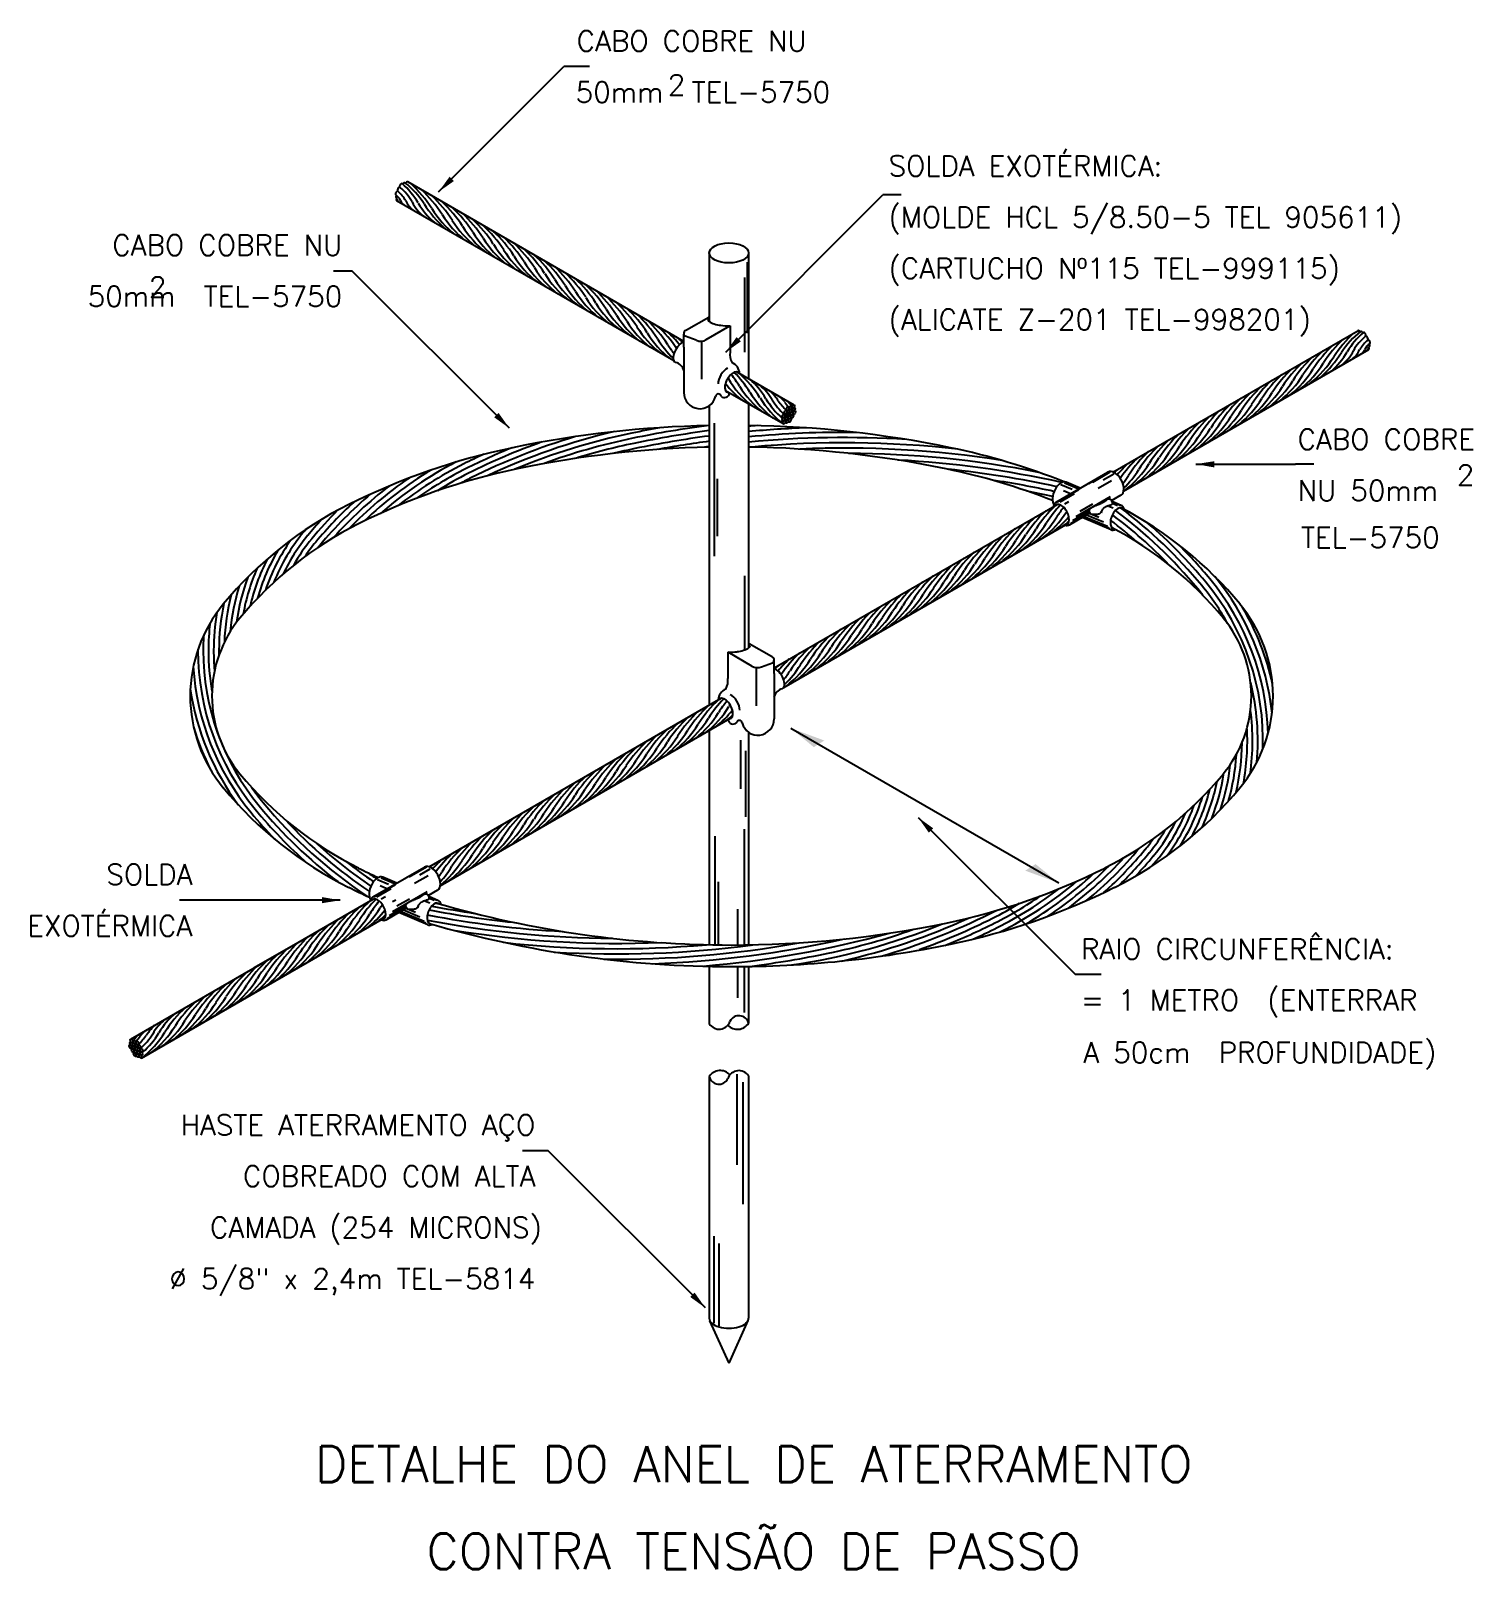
# Model space of a CAD drawing. Header units: millimetres. Extents: x -6664.7 to -6650.6, y -4620.2 to -4605.2.
import ezdxf
from ezdxf.enums import TextEntityAlignment as Align

# ---------------------------------------------------------------- set-up
doc = ezdxf.new("R2010")
doc.units = ezdxf.units.MM
doc.header["$LTSCALE"] = 10
doc.layers.add('Termotécnica', color=7, linetype='Continuous')
doc.styles.add('r140', font='romans.shx')
doc.styles.add('r80', font='romans.shx')

msp = doc.modelspace()

# ---------------------------------------------------------------- texts
at = {"layer": 'Termotécnica', "color": 2, "style": 'r80'}
for s, p in [('CABO COBRE NU', (-6659.353, -4605.425)), ('50mm  TEL-5750', (-6659.363, -4605.925)), ('SOLDA EXOTÉRMICA:', (-6656.308, -4606.645)), ('(MOLDE HCL 5/8.50-5 TEL 905611)', (-6656.308, -4607.145)), ('(CARTUCHO Nº115 TEL-999115)', (-6656.308, -4607.645)), ('(ALICATE Z-201 TEL-998201)', (-6656.308, -4608.145)), ('CABO COBRE', (-6652.313, -4609.315)), ('2', (-6650.759, -4609.664)), ('NU 50mm ', (-6652.313, -4609.815)), ('TEL-5750', (-6652.28, -4610.274)), ('RAIO CIRCUNFERÊNCIA:', (-6654.429, -4614.292)), ('= 1 METRO  (ENTERRAR', (-6654.427, -4614.791)), ('A 50cm  PROFUNDIDADE)', (-6654.405, -4615.302))]:
    msp.add_text(s, height=0.2, dxfattribs=at).set_placement(p)
for p in [(-6658.378, -4605.754), (-6663.445, -4607.728)]:
    msp.add_text('2', height=0.2, dxfattribs=at).set_placement(p, align=Align.MIDDLE_CENTER)
for s, p in [('CABO COBRE NU', (-6661.642, -4607.419)), ('50mm  TEL-5750', (-6661.642, -4607.919)), ('SOLDA', (-6663.106, -4613.565)), ('EXOTÉRMICA', (-6663.107, -4614.066)), ('HASTE ATERRAMENTO AÇO', (-6659.757, -4616.011)), ('COBREADO COM ALTA', (-6659.757, -4616.511)), ('CAMADA (254 MICRONS) ', (-6659.557, -4617.011)), ('%%C 5/8" x 2,4m TEL-5814', (-6659.757, -4617.512))]:
    msp.add_text(s, height=0.2, dxfattribs=at).set_placement(p, align=Align.RIGHT)
at = {"layer": 'Termotécnica', "color": 5, "style": 'r140'}
for s, p in [('DETALHE DO ANEL DE ATERRAMENTO', (-6657.624, -4619.502)), ('CONTRA TENSÃO DE PASSO', (-6657.624, -4620.354))]:
    msp.add_text(s, height=0.35, dxfattribs=at).set_placement(p, align=Align.BOTTOM_CENTER)

# ---------------------------------------------------------------- linework, layer by layer
at = {"layer": 'Termotécnica', "color": 2}
for p, q in [((-6659.953, -4606.049), (-6659.479, -4605.575)), ((-6659.229, -4605.575), (-6659.479, -4605.575)), ((-6660.701, -4606.798), (-6659.953, -4606.049)), ((-6658.307, -4608.258), (-6661.003, -4606.701)), ((-6658.403, -4608.449), (-6661.111, -4606.886)), ((-6657.898, -4608.364), (-6656.363, -4606.828)), ((-6656.183, -4606.828), (-6656.363, -4606.828)), ((-6658.058, -4607.395), (-6658.058, -4608.065)), ((-6657.675, -4607.395), (-6657.675, -4608.623)), ((-6661.546, -4607.572), (-6661.726, -4607.572)), ((-6660.01, -4609.107), (-6661.546, -4607.572)), ((-6658.281, -4608.147), (-6658.063, -4608.023)), ((-6658.09, -4608.241), (-6657.859, -4608.106)), ((-6657.855, -4608.106), (-6657.855, -4608.362)), ((-6654.116, -4609.535), (-6651.725, -4608.154)), ((-6658.307, -4608.315), (-6658.307, -4608.187)), ((-6658.185, -4608.248), (-6658.292, -4608.208)), ((-6658.134, -4608.256), (-6658.134, -4608.629)), ((-6658.307, -4608.315), (-6658.307, -4608.758)), ((-6654.012, -4609.721), (-6651.617, -4608.339)), ((-6657.229, -4608.88), (-6657.792, -4608.555)), ((-6657.337, -4609.065), (-6657.9, -4608.74)), ((-6658.058, -4608.887), (-6658.058, -4611.811)), ((-6657.675, -4608.87), (-6657.675, -4611.252)), ((-6653.308, -4609.457), (-6652.335, -4609.457)), ((-6652.155, -4609.457), (-6652.335, -4609.457)), ((-6657.426, -4611.446), (-6654.662, -4609.85)), ((-6654.335, -4609.889), (-6654.332, -4609.887)), ((-6657.33, -4611.637), (-6654.556, -4610.036)), ((-6657.878, -4611.294), (-6657.878, -4611.55)), ((-6657.643, -4611.429), (-6657.874, -4611.294)), ((-6657.452, -4611.335), (-6657.67, -4611.211)), ((-6657.599, -4611.444), (-6657.599, -4611.816)), ((-6657.548, -4611.435), (-6657.441, -4611.396)), ((-6657.426, -4611.503), (-6657.426, -4611.374)), ((-6657.426, -4611.503), (-6657.426, -4611.945)), ((-6660.793, -4613.39), (-6657.941, -4611.743)), ((-6660.685, -4613.574), (-6657.834, -4611.928)), ((-6658.058, -4612.058), (-6658.058, -4614.15)), ((-6657.262, -4612.036), (-6654.646, -4613.547)), ((-6657.675, -4612.075), (-6657.675, -4614.151)), ((-6656.019, -4612.907), (-6654.483, -4614.442)), ((-6663.708, -4615.073), (-6661.34, -4613.705)), ((-6662.98, -4613.716), (-6663.23, -4613.716)), ((-6661.661, -4613.716), (-6662.98, -4613.716)), ((-6663.601, -4615.258), (-6661.229, -4613.888)), ((-6658.058, -4614.362), (-6658.058, -4614.923)), ((-6657.675, -4614.363), (-6657.675, -4614.918)), ((-6654.233, -4614.442), (-6654.483, -4614.442)), ((-6658.058, -4615.438), (-6658.058, -4617.798)), ((-6657.675, -4615.432), (-6657.675, -4617.798)), ((-6659.632, -4616.162), (-6659.882, -4616.162)), ((-6658.096, -4617.697), (-6659.632, -4616.162)), ((-6657.865, -4618.235), (-6658.052, -4617.822)), ((-6657.865, -4618.235), (-6657.679, -4617.819))]:
    msp.add_line(p, q, dxfattribs=at)
at = {"layer": 'Termotécnica', "color": 1}
for p, q in [((-6657.688, -4607.485), (-6657.688, -4608.179)), ((-6657.714, -4607.633), (-6657.714, -4608.363)), ((-6657.256, -4608.888), (-6657.295, -4608.842)), ((-6658.01, -4609.057), (-6658.01, -4610.355)), ((-6657.979, -4610.161), (-6657.979, -4609.602)), ((-6657.713, -4610.547), (-6657.713, -4611.272)), ((-6657.754, -4612.153), (-6657.754, -4612.628)), ((-6657.705, -4612.257), (-6657.705, -4612.9)), ((-6658.005, -4613.089), (-6658.005, -4614.151)), ((-6657.716, -4613.021), (-6657.716, -4614.152)), ((-6657.97, -4613.536), (-6657.97, -4614.152)), ((-6657.784, -4613.802), (-6657.784, -4614.153)), ((-6662.1, -4614.144), (-6662.501, -4614.376)), ((-6662.099, -4614.39), (-6663.401, -4615.142)), ((-6657.784, -4614.364), (-6657.784, -4614.67)), ((-6657.716, -4614.364), (-6657.716, -4614.811)), ((-6663.682, -4615.081), (-6663.643, -4615.035)), ((-6657.788, -4615.413), (-6657.788, -4616.299)), ((-6657.732, -4615.493), (-6657.732, -4616.685)), ((-6658.014, -4616.995), (-6658.014, -4617.847)), ((-6657.965, -4617.069), (-6657.965, -4617.871))]:
    msp.add_line(p, q, dxfattribs=at)
at = {"layer": 'Termotécnica', "color": 2, "linetype": 'Continuous'}
for p, q in [((-6654.67, -4609.827), (-6654.165, -4609.535)), ((-6654.516, -4609.704), (-6654.626, -4609.658)), ((-6654.59, -4609.639), (-6654.448, -4609.698)), ((-6654.436, -4609.691), (-6654.572, -4609.634)), ((-6654.57, -4609.639), (-6654.44, -4609.694)), ((-6654.166, -4609.54), (-6654.355, -4609.649)), ((-6654.147, -4609.537), (-6654.317, -4609.636)), ((-6654.261, -4609.693), (-6654.129, -4609.616)), ((-6654.212, -4609.611), (-6654.109, -4609.552)), ((-6654.659, -4609.825), (-6654.45, -4609.704)), ((-6654.633, -4609.825), (-6654.491, -4609.743)), ((-6654.532, -4609.747), (-6654.598, -4609.719)), ((-6654.476, -4609.968), (-6654.14, -4609.774)), ((-6654.14, -4609.797), (-6654.145, -4609.8)), ((-6654.13, -4609.812), (-6654.037, -4609.758)), ((-6654.587, -4609.844), (-6654.548, -4609.821)), ((-6654.541, -4610.05), (-6654.341, -4609.934)), ((-6654.527, -4610.034), (-6654.345, -4609.929)), ((-6654.349, -4609.918), (-6654.511, -4610.011)), ((-6654.437, -4609.916), (-6654.313, -4609.844)), ((-6654.21, -4610.025), (-6654.376, -4609.955)), ((-6654.255, -4609.978), (-6654.349, -4609.939)), ((-6654.22, -4609.93), (-6654.232, -4609.925)), ((-6654.115, -4609.888), (-6654.157, -4609.87)), ((-6654.035, -4609.861), (-6654.124, -4609.823)), ((-6654.047, -4609.86), (-6654.121, -4609.829)), ((-6654.072, -4609.863), (-6654.121, -4609.843)), ((-6654.135, -4610.098), (-6654.418, -4609.979)), ((-6654.152, -4610.084), (-6654.411, -4609.975)), ((-6654.399, -4609.967), (-6654.17, -4610.064)), ((-6661.343, -4613.683), (-6660.839, -4613.392)), ((-6660.84, -4613.397), (-6661.028, -4613.505)), ((-6660.82, -4613.394), (-6660.99, -4613.492)), ((-6660.885, -4613.468), (-6660.782, -4613.409)), ((-6661.332, -4613.681), (-6661.123, -4613.561)), ((-6661.19, -4613.561), (-6661.299, -4613.515)), ((-6661.263, -4613.496), (-6661.121, -4613.555)), ((-6661.109, -4613.548), (-6661.245, -4613.491)), ((-6661.243, -4613.496), (-6661.113, -4613.55)), ((-6660.935, -4613.55), (-6660.802, -4613.473)), ((-6661.306, -4613.681), (-6661.164, -4613.6)), ((-6661.206, -4613.604), (-6661.272, -4613.576)), ((-6661.261, -4613.701), (-6661.221, -4613.678)), ((-6661.151, -4613.729), (-6661.118, -4613.711)), ((-6661.15, -4613.825), (-6660.813, -4613.631)), ((-6661.11, -4613.772), (-6660.987, -4613.701)), ((-6660.813, -4613.654), (-6660.818, -4613.657)), ((-6660.803, -4613.669), (-6660.71, -4613.615)), ((-6660.708, -4613.717), (-6660.797, -4613.68)), ((-6660.72, -4613.717), (-6660.794, -4613.685)), ((-6660.745, -4613.72), (-6660.794, -4613.7)), ((-6661.214, -4613.907), (-6661.014, -4613.791)), ((-6661.2, -4613.891), (-6661.018, -4613.786)), ((-6661.022, -4613.775), (-6661.184, -4613.868)), ((-6660.808, -4613.955), (-6661.091, -4613.835)), ((-6660.825, -4613.941), (-6661.084, -4613.831)), ((-6661.072, -4613.824), (-6660.843, -4613.921)), ((-6660.883, -4613.882), (-6661.05, -4613.811)), ((-6660.928, -4613.835), (-6661.022, -4613.795)), ((-6661.009, -4613.746), (-6661.005, -4613.743)), ((-6660.893, -4613.787), (-6660.905, -4613.782)), ((-6660.788, -4613.745), (-6660.83, -4613.727))]:
    msp.add_line(p, q, dxfattribs=at)
for points in [[(-6654.335, -4609.889), (-6654.339, -4609.892), (-6654.342, -4609.895), (-6654.344, -4609.898), (-6654.346, -4609.9), (-6654.348, -4609.903), (-6654.349, -4609.906), (-6654.349, -4609.909), (-6654.35, -4609.912), (-6654.35, -4609.915), (-6654.349, -4609.917), (-6654.349, -4609.92), (-6654.348, -4609.923), (-6654.347, -4609.926), (-6654.345, -4609.929), (-6654.343, -4609.931), (-6654.342, -4609.934), (-6654.34, -4609.936), (-6654.338, -4609.938), (-6654.336, -4609.94), (-6654.333, -4609.942), (-6654.331, -4609.943), (-6654.329, -4609.944), (-6654.327, -4609.945), (-6654.325, -4609.946), (-6654.323, -4609.947), (-6654.321, -4609.947), (-6654.319, -4609.947), (-6654.317, -4609.948), (-6654.315, -4609.948), (-6654.313, -4609.947), (-6654.311, -4609.947), (-6654.309, -4609.947), (-6654.307, -4609.947), (-6654.304, -4609.947), (-6654.301, -4609.947), (-6654.298, -4609.947), (-6654.295, -4609.947), (-6654.291, -4609.947), (-6654.287, -4609.947), (-6654.283, -4609.947), (-6654.278, -4609.946), (-6654.274, -4609.946), (-6654.269, -4609.945), (-6654.264, -4609.945), (-6654.259, -4609.944), (-6654.255, -4609.942), (-6654.251, -4609.941), (-6654.247, -4609.94), (-6654.244, -4609.938), (-6654.241, -4609.936), (-6654.238, -4609.933), (-6654.236, -4609.931), (-6654.234, -4609.928), (-6654.232, -4609.925), (-6654.23, -4609.922), (-6654.228, -4609.919), (-6654.227, -4609.916), (-6654.224, -4609.912), (-6654.222, -4609.909), (-6654.22, -4609.905), (-6654.218, -4609.902), (-6654.215, -4609.898), (-6654.213, -4609.895), (-6654.21, -4609.892), (-6654.207, -4609.888), (-6654.204, -4609.885), (-6654.201, -4609.882), (-6654.198, -4609.879), (-6654.194, -4609.876), (-6654.19, -4609.874), (-6654.185, -4609.871), (-6654.18, -4609.869), (-6654.175, -4609.866), (-6654.169, -4609.864), (-6654.163, -4609.862), (-6654.157, -4609.86), (-6654.151, -4609.858), (-6654.145, -4609.857), (-6654.139, -4609.855), (-6654.134, -4609.853), (-6654.13, -4609.851), (-6654.127, -4609.849), (-6654.124, -4609.847), (-6654.122, -4609.845), (-6654.12, -4609.843), (-6654.119, -4609.84), (-6654.119, -4609.837), (-6654.12, -4609.834), (-6654.12, -4609.831), (-6654.122, -4609.827), (-6654.124, -4609.824), (-6654.126, -4609.82), (-6654.128, -4609.816), (-6654.13, -4609.813), (-6654.132, -4609.81), (-6654.134, -4609.807), (-6654.136, -4609.805), (-6654.137, -4609.804), (-6654.138, -4609.803), (-6654.14, -4609.802), (-6654.141, -4609.801), (-6654.142, -4609.801), (-6654.143, -4609.8), (-6654.145, -4609.8), (-6654.147, -4609.799), (-6654.149, -4609.799), (-6654.151, -4609.799), (-6654.154, -4609.799), (-6654.157, -4609.799), (-6654.16, -4609.799), (-6654.163, -4609.8), (-6654.166, -4609.8), (-6654.169, -4609.802), (-6654.172, -4609.804), (-6654.175, -4609.806), (-6654.178, -4609.808), (-6654.181, -4609.81), (-6654.184, -4609.813), (-6654.187, -4609.815), (-6654.191, -4609.818), (-6654.194, -4609.82), (-6654.197, -4609.822), (-6654.2, -4609.824), (-6654.203, -4609.826), (-6654.206, -4609.828), (-6654.21, -4609.83), (-6654.213, -4609.832), (-6654.217, -4609.834), (-6654.22, -4609.836), (-6654.224, -4609.838), (-6654.228, -4609.84), (-6654.233, -4609.842), (-6654.237, -4609.844), (-6654.241, -4609.846), (-6654.246, -4609.848), (-6654.251, -4609.85), (-6654.256, -4609.852), (-6654.261, -4609.854), (-6654.267, -4609.856), (-6654.272, -4609.858), (-6654.278, -4609.86), (-6654.284, -4609.863), (-6654.289, -4609.865), (-6654.295, -4609.867), (-6654.301, -4609.87), (-6654.306, -4609.873), (-6654.312, -4609.875), (-6654.317, -4609.878), (-6654.322, -4609.881), (-6654.327, -4609.884), (-6654.332, -4609.887)], [(-6661.009, -4613.746), (-6661.012, -4613.749), (-6661.015, -4613.752), (-6661.017, -4613.754), (-6661.019, -4613.757), (-6661.021, -4613.76), (-6661.022, -4613.763), (-6661.023, -4613.766), (-6661.023, -4613.768), (-6661.023, -4613.771), (-6661.023, -4613.774), (-6661.022, -4613.777), (-6661.021, -4613.78), (-6661.02, -4613.783), (-6661.018, -4613.785), (-6661.017, -4613.788), (-6661.015, -4613.79), (-6661.013, -4613.793), (-6661.011, -4613.795), (-6661.009, -4613.797), (-6661.006, -4613.798), (-6661.004, -4613.8), (-6661.002, -4613.801), (-6661, -4613.802), (-6660.998, -4613.803), (-6660.996, -4613.804), (-6660.994, -4613.804), (-6660.992, -4613.804), (-6660.99, -4613.804), (-6660.989, -4613.804), (-6660.987, -4613.804), (-6660.984, -4613.804), (-6660.982, -4613.804), (-6660.98, -4613.804), (-6660.977, -4613.804), (-6660.974, -4613.804), (-6660.971, -4613.804), (-6660.968, -4613.804), (-6660.964, -4613.804), (-6660.96, -4613.804), (-6660.956, -4613.803), (-6660.952, -4613.803), (-6660.947, -4613.803), (-6660.942, -4613.802), (-6660.937, -4613.801), (-6660.933, -4613.8), (-6660.928, -4613.799), (-6660.924, -4613.798), (-6660.92, -4613.796), (-6660.917, -4613.794), (-6660.914, -4613.792), (-6660.911, -4613.79), (-6660.909, -4613.788), (-6660.907, -4613.785), (-6660.905, -4613.782), (-6660.903, -4613.779), (-6660.902, -4613.776), (-6660.9, -4613.772), (-6660.898, -4613.769), (-6660.896, -4613.766), (-6660.893, -4613.762), (-6660.891, -4613.759), (-6660.889, -4613.755), (-6660.886, -4613.752), (-6660.883, -4613.748), (-6660.881, -4613.745), (-6660.878, -4613.742), (-6660.874, -4613.739), (-6660.871, -4613.736), (-6660.867, -4613.733), (-6660.863, -4613.73), (-6660.858, -4613.728), (-6660.853, -4613.725), (-6660.848, -4613.723), (-6660.842, -4613.721), (-6660.836, -4613.719), (-6660.83, -4613.717), (-6660.824, -4613.715), (-6660.818, -4613.713), (-6660.812, -4613.712), (-6660.808, -4613.71), (-6660.803, -4613.708), (-6660.8, -4613.706), (-6660.797, -4613.704), (-6660.795, -4613.702), (-6660.793, -4613.699), (-6660.793, -4613.697), (-6660.792, -4613.694), (-6660.793, -4613.691), (-6660.794, -4613.687), (-6660.795, -4613.684), (-6660.797, -4613.68), (-6660.799, -4613.677), (-6660.801, -4613.673), (-6660.803, -4613.67), (-6660.805, -4613.667), (-6660.807, -4613.664), (-6660.809, -4613.662), (-6660.81, -4613.661), (-6660.811, -4613.659), (-6660.813, -4613.658), (-6660.814, -4613.658), (-6660.815, -4613.657), (-6660.817, -4613.657), (-6660.818, -4613.657), (-6660.82, -4613.656), (-6660.822, -4613.656), (-6660.825, -4613.656), (-6660.827, -4613.655), (-6660.83, -4613.655), (-6660.833, -4613.656), (-6660.836, -4613.656), (-6660.839, -4613.657), (-6660.842, -4613.659), (-6660.845, -4613.66), (-6660.848, -4613.662), (-6660.851, -4613.665), (-6660.854, -4613.667), (-6660.857, -4613.669), (-6660.861, -4613.672), (-6660.864, -4613.674), (-6660.867, -4613.677), (-6660.87, -4613.679), (-6660.873, -4613.681), (-6660.876, -4613.683), (-6660.88, -4613.685), (-6660.883, -4613.687), (-6660.886, -4613.689), (-6660.89, -4613.691), (-6660.894, -4613.693), (-6660.897, -4613.695), (-6660.901, -4613.697), (-6660.906, -4613.699), (-6660.91, -4613.701), (-6660.915, -4613.703), (-6660.919, -4613.705), (-6660.924, -4613.707), (-6660.929, -4613.709), (-6660.935, -4613.711), (-6660.94, -4613.713), (-6660.946, -4613.715), (-6660.951, -4613.717), (-6660.957, -4613.719), (-6660.963, -4613.722), (-6660.968, -4613.724), (-6660.974, -4613.727), (-6660.98, -4613.729), (-6660.985, -4613.732), (-6660.991, -4613.735), (-6660.996, -4613.738), (-6661, -4613.74), (-6661.005, -4613.743)]]:
    msp.add_lwpolyline(points, dxfattribs=at)
at = {"layer": 'Termotécnica', "color": 1}
for centre, radius, start, end in [((-6661.341, -4607.073), 0.37, 30.3266, 49.3529), ((-6661.352, -4607.104), 0.443, 27.8916, 51.8956), ((-6661.609, -4607.336), 0.829, 31.1561, 48.2228), ((-6661.572, -4607.392), 0.872, 33.2358, 51.565), ((-6661.803, -4607.625), 1.23, 32.6958, 47.3042), ((-6661.702, -4607.683), 1.23, 32.6958, 47.3042), ((-6661.185, -4606.933), 0.123, 23.4003, 58.2522), ((-6661.25, -4606.959), 0.168, 22.5158, 37.6287), ((-6660.874, -4606.777), 0.225, 208.3621, 220.5033), ((-6660.788, -4606.777), 0.258, 205.0488, 231.9622), ((-6660.558, -4606.685), 0.455, 207.7193, 231.3103), ((-6660.208, -4606.493), 0.807, 210.9261, 228.5641), ((-6659.808, -4606.25), 1.23, 212.6958, 227.3042), ((-6661.602, -4607.741), 1.23, 32.6958, 47.3042), ((-6661.502, -4607.799), 1.23, 32.6958, 47.3042), ((-6661.402, -4607.856), 1.23, 32.6958, 47.3042), ((-6659.924, -4606.438), 0.992, 211.7897, 231.5197), ((-6659.824, -4606.496), 0.992, 211.7897, 231.5197), ((-6659.724, -4606.554), 0.992, 211.7897, 231.5197), ((-6661.302, -4607.914), 1.23, 32.6958, 47.3042), ((-6661.202, -4607.972), 1.23, 32.6958, 47.3042), ((-6659.624, -4606.612), 0.992, 211.7897, 231.5197), ((-6659.524, -4606.669), 0.992, 211.7897, 231.5197), ((-6661.101, -4608.03), 1.23, 32.6958, 47.3042), ((-6659.423, -4606.727), 0.992, 211.7897, 231.5197), ((-6661.001, -4608.088), 1.23, 32.6958, 47.3042), ((-6660.901, -4608.145), 1.23, 32.6958, 47.3042), ((-6659.323, -4606.785), 0.992, 211.7897, 231.5197), ((-6659.223, -4606.843), 0.992, 211.7897, 231.5197), ((-6660.801, -4608.203), 1.23, 32.6958, 47.3042), ((-6660.701, -4608.261), 1.23, 32.6958, 47.3042), ((-6659.123, -4606.901), 0.992, 211.7897, 231.5197), ((-6659.023, -4606.959), 0.992, 211.7897, 231.5197), ((-6660.601, -4608.319), 1.23, 32.6958, 47.3042), ((-6658.923, -4607.016), 0.992, 211.7897, 231.5197), ((-6660.5, -4608.377), 1.23, 32.6958, 47.3042), ((-6660.4, -4608.435), 1.23, 32.6958, 47.3042), ((-6658.822, -4607.074), 0.992, 211.7897, 231.5197), ((-6658.722, -4607.132), 0.992, 211.7897, 231.5197), ((-6660.3, -4608.492), 1.23, 32.6958, 47.3042), ((-6660.2, -4608.55), 1.23, 32.6958, 47.3042), ((-6660.1, -4608.608), 1.23, 32.6958, 47.3042), ((-6658.622, -4607.19), 0.992, 211.7897, 231.5197), ((-6658.522, -4607.248), 0.992, 211.7897, 231.5197), ((-6658.422, -4607.306), 0.992, 211.7897, 231.5197), ((-6660, -4608.666), 1.23, 32.6958, 47.3042), ((-6659.899, -4608.724), 1.23, 32.6958, 47.3042), ((-6658.322, -4607.363), 0.992, 211.7897, 231.5197), ((-6658.221, -4607.421), 0.992, 211.7897, 231.5197), ((-6659.799, -4608.782), 1.23, 32.6958, 47.3042), ((-6658.121, -4607.479), 0.992, 211.7897, 231.5197), ((-6659.699, -4608.839), 1.23, 32.6958, 47.3042), ((-6659.599, -4608.897), 1.23, 32.6958, 47.3042), ((-6658.021, -4607.537), 0.992, 211.7897, 231.5197), ((-6657.921, -4607.595), 0.992, 211.7897, 231.5197), ((-6659.499, -4608.955), 1.23, 32.6958, 47.3042), ((-6659.398, -4609.013), 1.23, 33.8958, 47.3042), ((-6657.821, -4607.653), 0.992, 211.7897, 231.5197), ((-6657.721, -4607.71), 0.992, 211.7897, 225.9712), ((-6659.298, -4609.071), 1.23, 39.3822, 47.3042), ((-6657.62, -4607.768), 0.992, 211.7897, 217.957), ((-6659.198, -4609.129), 1.23, 44.2791, 47.3042), ((-6651.126, -4609.191), 1.23, 133.1944, 147.3042), ((-6651.026, -4609.133), 1.23, 133.1944, 147.3042), ((-6650.925, -4609.075), 1.23, 133.1944, 147.3042), ((-6651.156, -4608.845), 0.872, 128.435, 146.7642), ((-6651.119, -4608.789), 0.829, 131.7772, 148.8439), ((-6651.376, -4608.557), 0.443, 128.1044, 152.1084), ((-6651.387, -4608.526), 0.37, 130.6471, 149.6734), ((-6651.543, -4608.386), 0.123, 121.7478, 156.5997), ((-6651.478, -4608.412), 0.168, 142.3713, 157.4842), ((-6651.326, -4609.307), 1.23, 133.1944, 147.3042), ((-6651.226, -4609.249), 1.23, 133.1944, 147.3042), ((-6652.804, -4607.888), 0.992, 308.4803, 328.2103), ((-6652.92, -4607.703), 1.23, 312.6958, 327.3042), ((-6652.52, -4607.946), 0.807, 311.4359, 329.0739), ((-6652.17, -4608.138), 0.455, 308.6897, 332.2807), ((-6651.941, -4608.23), 0.258, 308.0378, 334.9512), ((-6651.854, -4608.23), 0.225, 319.4967, 331.6379), ((-6658.797, -4609.36), 1.23, 32.6958, 39.2056), ((-6658.697, -4609.418), 1.23, 32.6958, 44.1805), ((-6658.598, -4609.475), 1.23, 32.6958, 47.3042), ((-6651.627, -4609.48), 1.23, 133.1944, 147.3042), ((-6651.526, -4609.422), 1.23, 133.1944, 147.3042), ((-6653.104, -4608.062), 0.992, 308.4803, 328.2103), ((-6651.426, -4609.364), 1.23, 133.1944, 147.3042), ((-6653.004, -4608.004), 0.992, 308.4803, 328.2103), ((-6652.904, -4607.946), 0.992, 308.4803, 328.2103), ((-6657.12, -4608.057), 0.992, 218.1925, 231.5197), ((-6657.019, -4608.115), 0.992, 210.3852, 231.5197), ((-6656.919, -4608.173), 0.992, 211.7897, 231.5197), ((-6658.159, -4609.206), 0.761, 30.6583, 49.3417), ((-6656.819, -4608.231), 0.992, 211.7897, 231.5197), ((-6657.892, -4609.083), 0.514, 29.5979, 50.4021), ((-6657.919, -4609.207), 0.649, 34.5242, 45.4758), ((-6651.927, -4609.654), 1.23, 133.1944, 147.3042), ((-6651.827, -4609.596), 1.23, 133.1944, 147.3042), ((-6653.405, -4608.235), 0.992, 308.4803, 328.2103), ((-6651.727, -4609.538), 1.23, 133.1944, 147.3042), ((-6653.305, -4608.177), 0.992, 308.4803, 328.2103), ((-6653.204, -4608.12), 0.992, 308.4803, 328.2103), ((-6656.719, -4608.288), 0.992, 211.7897, 231.5197), ((-6656.837, -4608.418), 0.779, 210.883, 229.117), ((-6656.915, -4608.505), 0.621, 211.4044, 228.5956), ((-6656.504, -4608.181), 1.099, 216.7715, 223.2285), ((-6657.649, -4609.11), 0.418, 38.4865, 48.8227), ((-6656.908, -4608.543), 0.516, 216.6069, 223.3931), ((-6652.127, -4609.769), 1.23, 133.1944, 147.3042), ((-6652.027, -4609.711), 1.23, 133.1944, 147.3042), ((-6653.605, -4608.351), 0.992, 308.4803, 328.2103), ((-6653.505, -4608.293), 0.992, 308.4803, 328.2103), ((-6652.428, -4609.943), 1.23, 133.1944, 147.3042), ((-6652.328, -4609.885), 1.23, 133.1944, 147.3042), ((-6653.906, -4608.524), 0.992, 308.4803, 328.2103), ((-6652.228, -4609.827), 1.23, 133.1944, 147.3042), ((-6653.805, -4608.467), 0.992, 308.4803, 328.2103), ((-6653.705, -4608.409), 0.992, 308.4803, 328.2103), ((-6657.55, -4615.265), 6.342, 106.6402, 116.5651), ((-6657.55, -4615.265), 6.291, 103.1739, 115.1435), ((-6657.55, -4615.265), 6.24, 101.7009, 112.6839), ((-6657.55, -4615.265), 6.189, 101.7009, 110.1008), ((-6656.739, -4619.178), 10.236, 100.0717, 101.7009), ((-6656.739, -4619.178), 10.185, 97.4636, 101.7009), ((-6656.739, -4619.178), 10.134, 97.4787, 101.7009), ((-6656.739, -4619.178), 10.082, 97.5169, 101.7009), ((-6656.739, -4619.178), 10.134, 94.8107, 95.297), ((-6656.739, -4619.178), 10.082, 92.1053, 95.324), ((-6656.739, -4619.178), 10.031, 89.3384, 95.3513), ((-6656.739, -4619.178), 9.98, 86.4994, 95.3788), ((-6652.628, -4610.058), 1.23, 133.1944, 147.3042), ((-6652.528, -4610.001), 1.23, 133.1944, 147.3042), ((-6654.106, -4608.64), 0.992, 308.4803, 328.2103), ((-6654.006, -4608.582), 0.992, 308.4803, 328.2103), ((-6657.55, -4615.265), 6.496, 114.6527, 116.5651), ((-6657.55, -4615.265), 6.445, 112.1893, 116.5651), ((-6657.55, -4615.265), 6.394, 109.586, 116.5651), ((-6657.55, -4615.265), 6.138, 101.7009, 107.1883), ((-6657.55, -4615.265), 6.086, 101.7009, 103.7822), ((-6656.739, -4619.178), 10.031, 97.5555, 100.4705), ((-6656.739, -4619.178), 9.98, 97.5945, 97.8672), ((-6656.739, -4619.178), 9.929, 83.5851, 95.22), ((-6656.739, -4619.178), 9.877, 81.0227, 92.5212), ((-6656.739, -4619.178), 9.826, 78.8562, 89.7618), ((-6652.929, -4610.232), 1.23, 133.1945, 147.3042), ((-6652.829, -4610.174), 1.23, 133.1944, 147.3042), ((-6654.406, -4608.814), 0.992, 308.4803, 328.2103), ((-6652.728, -4610.116), 1.23, 133.1944, 147.3042), ((-6654.306, -4608.756), 0.992, 308.4803, 328.2103), ((-6654.206, -4608.698), 0.992, 308.4803, 328.2103), ((-6658.78, -4612.805), 3.797, 117.4743, 130.9809), ((-6658.78, -4612.805), 3.745, 116.5651, 128.2752), ((-6658.78, -4612.805), 3.694, 116.5651, 125.3209), ((-6656.739, -4619.178), 9.775, 77.4536, 86.9317), ((-6656.739, -4619.178), 9.724, 77.6854, 84.0193), ((-6653.229, -4610.405), 1.23, 133.1945, 135.3175), ((-6653.129, -4610.348), 1.23, 133.1945, 140.2435), ((-6653.029, -4610.29), 1.23, 133.1945, 145.692), ((-6654.707, -4608.987), 0.992, 314.6327, 328.2103), ((-6654.607, -4608.929), 0.992, 308.4803, 328.2103), ((-6654.507, -4608.871), 0.992, 308.4803, 328.2103), ((-6658.78, -4612.805), 3.899, 124.5306, 135.8655), ((-6658.78, -4612.805), 3.848, 121.2349, 133.4885), ((-6658.78, -4612.805), 3.643, 116.5651, 122.0419), ((-6658.78, -4612.805), 3.592, 116.5651, 118.3127), ((-6656.739, -4619.178), 9.673, 77.7848, 81.4032), ((-6654.807, -4609.045), 0.992, 322.6158, 328.2103), ((-6658.78, -4612.805), 4.002, 130.206, 140.3607), ((-6658.78, -4612.805), 3.95, 127.4945, 138.2481), ((-6656.804, -4619.215), 9.673, 77.4601, 78.9751), ((-6658.78, -4612.805), 4.104, 135.1036, 140.3607), ((-6658.78, -4612.805), 4.053, 132.7174, 140.3607), ((-6653.93, -4610.81), 1.23, 133.1945, 147.3042), ((-6653.83, -4610.752), 1.23, 133.8479, 147.3042), ((-6655.408, -4609.392), 0.992, 307.4734, 327.9514), ((-6653.73, -4610.695), 1.23, 136.9765, 147.3042), ((-6653.63, -4610.637), 1.23, 141.9318, 147.3042), ((-6656.922, -4613.686), 4.667, 44.0174, 53.1297), ((-6656.922, -4613.686), 4.719, 39.6393, 53.1585), ((-6656.922, -4613.686), 4.77, 39.6393, 52.881), ((-6658.78, -4612.805), 4.206, 139.9162, 140.3607), ((-6658.78, -4612.805), 4.155, 137.4984, 140.3607), ((-6654.231, -4610.984), 1.23, 133.1945, 147.3042), ((-6654.131, -4610.926), 1.23, 133.1945, 147.3042), ((-6655.709, -4609.565), 0.992, 308.4803, 328.2103), ((-6654.031, -4610.868), 1.23, 133.1945, 147.3042), ((-6655.608, -4609.508), 0.992, 308.4803, 328.2103), ((-6655.508, -4609.45), 0.992, 307.4734, 328.2103), ((-6655.308, -4609.334), 0.992, 307.4734, 320.1834), ((-6655.208, -4609.276), 0.992, 307.4734, 311.9784), ((-6656.971, -4613.715), 4.667, 48.4087, 52.6375), ((-6656.922, -4613.686), 4.821, 39.6393, 49.1621), ((-6660.623, -4611.278), 1.865, 144.6169, 161.5676), ((-6660.623, -4611.278), 1.814, 140.3607, 158.356), ((-6660.623, -4611.278), 1.762, 140.3607, 154.8267), ((-6660.623, -4611.278), 1.711, 140.3607, 150.8874), ((-6660.623, -4611.278), 1.66, 140.3607, 146.392), ((-6660.623, -4611.278), 1.609, 140.3607, 141.0814), ((-6654.532, -4611.157), 1.23, 133.1945, 147.3042), ((-6654.431, -4611.099), 1.23, 133.1945, 147.3042), ((-6656.009, -4609.739), 0.992, 308.4803, 328.2103), ((-6654.331, -4611.042), 1.23, 133.1945, 147.3042), ((-6655.909, -4609.681), 0.992, 308.4803, 328.2103), ((-6655.809, -4609.623), 0.992, 308.4803, 328.2103), ((-6656.922, -4613.686), 4.872, 39.6393, 44.7932), ((-6660.623, -4611.278), 1.967, 153.0254, 167.2704), ((-6660.623, -4611.278), 1.916, 149.0986, 164.524), ((-6654.732, -4611.273), 1.23, 133.1945, 147.3042), ((-6654.632, -4611.215), 1.23, 133.1945, 147.3042), ((-6656.209, -4609.855), 0.992, 308.4803, 328.2103), ((-6656.109, -4609.797), 0.992, 308.4803, 328.2103), ((-6660.623, -4611.278), 2.07, 159.7538, 172.3011), ((-6660.623, -4611.278), 2.018, 156.5463, 169.8406), ((-6655.032, -4611.446), 1.23, 133.1945, 147.3042), ((-6654.932, -4611.389), 1.23, 133.1945, 147.3042), ((-6656.51, -4610.028), 0.992, 308.4803, 328.2103), ((-6654.832, -4611.331), 1.23, 133.1945, 147.3042), ((-6656.41, -4609.97), 0.992, 308.4803, 328.2103), ((-6656.31, -4609.912), 0.992, 308.4803, 328.2103), ((-6655.079, -4612.16), 2.531, 6.1136, 39.3921), ((-6660.623, -4611.278), 2.121, 162.7107, 174.92), ((-6655.233, -4611.562), 1.23, 133.1945, 147.3042), ((-6655.133, -4611.504), 1.23, 133.1945, 147.3042), ((-6656.71, -4610.144), 0.992, 308.4803, 328.2103), ((-6656.61, -4610.086), 0.992, 308.4803, 328.2103), ((-6655.079, -4612.16), 2.326, 37.7016, 39.6393), ((-6655.079, -4612.16), 2.377, 28.8747, 39.6393), ((-6655.079, -4612.16), 2.428, 358.1011, 39.6393), ((-6655.079, -4612.16), 2.479, 1.7166, 39.6393), ((-6660.623, -4611.278), 2.223, 168.0393, 180), ((-6660.623, -4611.278), 2.172, 165.4614, 177.7981), ((-6655.533, -4611.736), 1.23, 133.1945, 147.3042), ((-6655.433, -4611.678), 1.23, 133.1945, 147.3042), ((-6657.011, -4610.317), 0.992, 308.4803, 328.2103), ((-6655.333, -4611.62), 1.23, 133.1945, 147.3042), ((-6656.911, -4610.259), 0.992, 308.4803, 328.2103), ((-6656.81, -4610.202), 0.992, 308.4803, 328.2103), ((-6655.079, -4612.16), 2.582, 12.3782, 30.3322), ((-6660.623, -4611.278), 2.326, 173.3369, 180), ((-6660.623, -4611.278), 2.275, 170.5938, 180), ((-6655.834, -4611.909), 1.23, 133.1945, 147.3042), ((-6655.734, -4611.851), 1.23, 133.1945, 147.3042), ((-6657.311, -4610.491), 0.992, 308.4803, 328.2103), ((-6655.633, -4611.793), 1.23, 133.1945, 147.3042), ((-6657.211, -4610.433), 0.992, 308.4803, 328.2103), ((-6657.111, -4610.375), 0.992, 308.4803, 328.2103), ((-6660.623, -4611.278), 2.377, 176.3328, 180), ((-6656.034, -4612.025), 1.23, 133.1945, 147.3042), ((-6655.934, -4611.967), 1.23, 133.1945, 147.3042), ((-6657.512, -4610.606), 0.992, 308.4803, 328.2103), ((-6657.411, -4610.549), 0.992, 308.4803, 328.2103), ((-6660.623, -4611.278), 2.428, 179.6856, 180), ((-6660.623, -4611.278), 2.428, 180, 219.6393), ((-6660.623, -4611.278), 2.377, 180, 219.6393), ((-6660.623, -4611.278), 2.326, 180, 189.7955), ((-6660.623, -4611.278), 2.275, 180, 184.8643), ((-6660.623, -4611.278), 2.223, 180, 181.0433), ((-6656.335, -4612.198), 1.23, 133.1945, 146.15), ((-6656.234, -4612.14), 1.23, 133.1945, 147.3042), ((-6657.812, -4610.78), 0.992, 308.4803, 328.2103), ((-6656.134, -4612.083), 1.23, 133.1945, 147.3042), ((-6657.712, -4610.722), 0.992, 308.4803, 328.2103), ((-6657.612, -4610.664), 0.992, 308.4803, 328.2103), ((-6660.623, -4611.278), 2.479, 183.5924, 219.6393), ((-6656.535, -4612.314), 1.23, 133.1945, 135.8139), ((-6656.435, -4612.256), 1.23, 133.1945, 140.663), ((-6658.012, -4610.896), 0.992, 314.0497, 328.2103), ((-6657.912, -4610.838), 0.992, 307.4733, 328.2103), ((-6658.113, -4610.953), 0.992, 322.0854, 328.2103), ((-6655.079, -4612.16), 2.377, 354.9428, 13.8357), ((-6660.623, -4611.278), 2.531, 188.5327, 216.5226), ((-6657.132, -4612.661), 1.23, 132.6958, 147.3042), ((-6657.032, -4612.603), 1.23, 135.9971, 147.3042), ((-6657.332, -4612.777), 1.23, 132.6958, 147.3042), ((-6657.232, -4612.719), 1.23, 132.6958, 147.3042), ((-6658.81, -4611.359), 0.992, 308.4803, 328.2103), ((-6658.709, -4611.301), 0.992, 308.4803, 328.2103), ((-6658.609, -4611.243), 0.992, 308.4803, 321.5146), ((-6656.931, -4612.546), 1.23, 140.9099, 147.3042), ((-6658.509, -4611.185), 0.992, 308.4803, 313.4503), ((-6655.079, -4612.16), 2.326, 352.0922, 7.3513), ((-6660.623, -4611.278), 2.582, 197.0036, 206.8057), ((-6657.633, -4612.95), 1.23, 132.6958, 147.3042), ((-6657.532, -4612.893), 1.23, 132.6958, 147.3042), ((-6659.11, -4611.532), 0.992, 308.4803, 328.2103), ((-6657.432, -4612.835), 1.23, 132.6958, 147.3042), ((-6659.01, -4611.474), 0.992, 308.4803, 328.2103), ((-6658.91, -4611.416), 0.992, 308.4803, 328.2103), ((-6655.079, -4612.16), 2.275, 349.4653, 3.0074), ((-6657.833, -4613.066), 1.23, 132.6958, 147.3042), ((-6657.733, -4613.008), 1.23, 132.6958, 147.3042), ((-6659.31, -4611.648), 0.992, 308.4803, 328.2103), ((-6659.21, -4611.59), 0.992, 308.4803, 328.2103), ((-6655.079, -4612.16), 2.223, 346.9685, 359.4886), ((-6658.133, -4613.24), 1.23, 132.6958, 147.3042), ((-6658.033, -4613.182), 1.23, 132.6958, 147.3042), ((-6659.611, -4611.821), 0.992, 308.4803, 328.2103), ((-6657.933, -4613.124), 1.23, 132.6958, 147.3042), ((-6659.511, -4611.763), 0.992, 308.4803, 328.2103), ((-6659.411, -4611.706), 0.992, 308.4803, 328.2103), ((-6655.079, -4612.16), 2.172, 344.3518, 356.4425), ((-6658.434, -4613.413), 1.23, 132.6958, 147.3042), ((-6658.334, -4613.355), 1.23, 132.6958, 147.3042), ((-6659.911, -4611.995), 0.992, 308.4803, 328.2103), ((-6658.234, -4613.297), 1.23, 132.6958, 147.3042), ((-6659.811, -4611.937), 0.992, 308.4803, 328.2103), ((-6659.711, -4611.879), 0.992, 308.4803, 328.2103), ((-6655.079, -4612.16), 2.07, 338.546, 351.2111), ((-6655.079, -4612.16), 2.121, 341.5561, 353.712), ((-6660.623, -4611.278), 2.326, 214.945, 219.6393), ((-6658.634, -4613.529), 1.23, 132.6958, 147.3042), ((-6658.534, -4613.471), 1.23, 132.6958, 147.3042), ((-6660.112, -4612.11), 0.992, 308.4803, 328.2103), ((-6660.012, -4612.053), 0.992, 308.4803, 328.2103), ((-6655.079, -4612.16), 1.967, 331.6721, 346.146), ((-6655.079, -4612.16), 2.018, 335.2739, 348.7557), ((-6658.78, -4609.752), 4.77, 219.6393, 232.4592), ((-6658.78, -4609.752), 4.719, 219.6393, 236.2528), ((-6658.935, -4613.702), 1.23, 132.6958, 147.3042), ((-6658.835, -4613.644), 1.23, 132.6958, 147.3042), ((-6660.412, -4612.284), 0.992, 308.4803, 328.2103), ((-6658.734, -4613.587), 1.23, 132.6958, 147.3042), ((-6660.312, -4612.226), 0.992, 308.4803, 328.2103), ((-6660.212, -4612.168), 0.992, 308.4803, 328.2103), ((-6655.079, -4612.16), 1.865, 323.0072, 340.3433), ((-6655.079, -4612.16), 1.916, 327.6389, 343.3538), ((-6658.78, -4609.752), 4.872, 219.6393, 223.7025), ((-6658.78, -4609.752), 4.821, 219.6393, 228.4025), ((-6658.78, -4609.752), 4.667, 222.8837, 236.1806), ((-6659.135, -4613.818), 1.23, 132.6958, 147.3042), ((-6659.035, -4613.76), 1.23, 132.6958, 147.3042), ((-6660.613, -4612.4), 0.992, 308.4803, 328.2103), ((-6660.512, -4612.342), 0.992, 308.4803, 328.2103), ((-6655.079, -4612.16), 1.814, 317.4635, 337.0665), ((-6655.079, -4612.16), 1.762, 320.3607, 333.4557), ((-6659.436, -4613.991), 1.23, 132.6958, 147.3042), ((-6659.335, -4613.934), 1.23, 132.6958, 147.3042), ((-6660.913, -4612.573), 0.992, 308.4803, 328.2103), ((-6659.235, -4613.876), 1.23, 132.6958, 147.3042), ((-6660.813, -4612.515), 0.992, 308.4803, 328.2103), ((-6660.713, -4612.457), 0.992, 308.4803, 328.2103), ((-6655.079, -4612.16), 1.66, 320.3607, 324.7662), ((-6655.079, -4612.16), 1.711, 320.3607, 329.4099), ((-6658.78, -4609.752), 4.616, 227.6613, 235.9926), ((-6659.736, -4614.165), 1.23, 132.6958, 143.821), ((-6659.636, -4614.107), 1.23, 132.6958, 147.3042), ((-6659.536, -4614.049), 1.23, 132.6958, 147.3042), ((-6661.113, -4612.689), 0.992, 308.4803, 328.2103), ((-6661.013, -4612.631), 0.992, 308.4803, 328.2103), ((-6656.922, -4610.633), 4.002, 309.5528, 319.913), ((-6656.922, -4610.633), 4.053, 312.0806, 320.3607), ((-6656.922, -4610.633), 4.104, 314.4512, 320.3607), ((-6658.78, -4609.752), 4.565, 231.7551, 235.9562), ((-6659.936, -4614.281), 1.23, 132.6958, 133.7845), ((-6659.836, -4614.223), 1.23, 132.6958, 138.5729), ((-6661.414, -4612.862), 0.992, 317.309, 328.2103), ((-6661.314, -4612.804), 0.992, 309.4279, 328.2103), ((-6661.214, -4612.747), 0.992, 308.4803, 328.2103), ((-6656.922, -4610.633), 3.899, 303.8313, 315.2157), ((-6656.922, -4610.633), 3.95, 306.821, 317.5535), ((-6656.922, -4610.633), 4.155, 316.8015, 320.3607), ((-6658.751, -4609.723), 4.565, 234.6383, 235.9562), ((-6661.514, -4612.92), 0.992, 325.1889, 328.2103), ((-6656.922, -4610.633), 3.797, 296.6903, 310.3271), ((-6656.922, -4610.633), 3.848, 300.501, 312.851), ((-6660.437, -4614.57), 1.23, 135.3377, 147.3042), ((-6656.922, -4610.633), 3.694, 296.5651, 304.6218), ((-6656.922, -4610.633), 3.745, 296.5651, 307.6014), ((-6660.738, -4614.743), 1.23, 132.6958, 147.3042), ((-6660.638, -4614.685), 1.23, 132.6958, 147.3042), ((-6662.215, -4613.325), 0.992, 308.4803, 328.2103), ((-6660.537, -4614.627), 1.23, 132.6958, 147.3042), ((-6662.115, -4613.267), 0.992, 308.4803, 328.2103), ((-6662.015, -4613.209), 0.992, 308.4803, 322.8284), ((-6660.337, -4614.512), 1.23, 140.1589, 147.3042), ((-6661.915, -4613.151), 0.992, 308.4723, 314.6905), ((-6660.237, -4614.454), 1.23, 145.5298, 147.3042), ((-6658.963, -4604.26), 9.775, 259.1002, 266.9317), ((-6658.963, -4604.26), 9.724, 259.1497, 264.0193), ((-6658.938, -4604.223), 9.724, 259.1497, 261.6721), ((-6658.152, -4608.173), 6.342, 286.2257, 296.5651), ((-6656.922, -4610.633), 3.592, 296.5651, 297.5318), ((-6656.922, -4610.633), 3.643, 296.5651, 301.3092), ((-6661.038, -4614.917), 1.23, 132.6958, 147.3042), ((-6660.938, -4614.859), 1.23, 132.6958, 147.3042), ((-6660.838, -4614.801), 1.23, 132.6958, 147.3042), ((-6662.416, -4613.441), 0.992, 308.4803, 328.2103), ((-6662.315, -4613.383), 0.992, 308.4803, 328.2103), ((-6658.963, -4604.26), 9.826, 259.1542, 269.7618), ((-6658.963, -4604.26), 9.877, 260.6948, 272.5212), ((-6658.152, -4608.173), 6.24, 278.2692, 292.2964), ((-6658.152, -4608.173), 6.189, 281.7009, 289.7031), ((-6658.152, -4608.173), 6.291, 282.7335, 294.7177), ((-6658.152, -4608.173), 6.394, 289.586, 296.5651), ((-6658.152, -4608.173), 6.445, 291.8019, 296.5651), ((-6658.152, -4608.173), 6.496, 294.2291, 296.5651), ((-6661.239, -4615.032), 1.23, 132.6958, 147.3042), ((-6661.138, -4614.974), 1.23, 132.6958, 147.3042), ((-6662.716, -4613.614), 0.992, 308.4803, 328.2103), ((-6662.616, -4613.556), 0.992, 308.4803, 328.2103), ((-6662.516, -4613.498), 0.992, 308.4803, 328.2103), ((-6658.963, -4604.26), 9.929, 263.5851, 275.0631), ((-6658.963, -4604.26), 9.98, 266.4994, 277.6625), ((-6658.963, -4604.26), 10.031, 269.291, 280.22), ((-6658.963, -4604.26), 10.082, 272.0041, 282.742), ((-6658.963, -4604.26), 10.134, 274.8107, 285.2345), ((-6658.963, -4604.26), 9.98, 277.5523, 277.6625), ((-6661.539, -4615.206), 1.23, 132.6958, 147.3042), ((-6661.439, -4615.148), 1.23, 132.6958, 147.3042), ((-6663.017, -4613.788), 0.992, 308.4803, 328.2103), ((-6661.339, -4615.09), 1.23, 132.6958, 147.3042), ((-6662.916, -4613.73), 0.992, 308.4803, 328.2103), ((-6662.816, -4613.672), 0.992, 308.4803, 328.2103), ((-6658.963, -4604.26), 10.185, 277.4636, 281.7009), ((-6661.739, -4615.321), 1.23, 132.6958, 147.3042), ((-6661.639, -4615.264), 1.23, 132.6958, 147.3042), ((-6663.217, -4613.903), 0.992, 308.4803, 328.2103), ((-6663.117, -4613.845), 0.992, 308.4803, 328.2103), ((-6662.04, -4615.495), 1.23, 132.6958, 147.3042), ((-6661.94, -4615.437), 1.23, 132.6958, 147.3042), ((-6663.517, -4614.077), 0.992, 308.4803, 328.2103), ((-6661.84, -4615.379), 1.23, 132.6958, 147.3042), ((-6663.417, -4614.019), 0.992, 308.4803, 328.2103), ((-6663.317, -4613.961), 0.992, 308.4803, 328.2103), ((-6662.34, -4615.668), 1.23, 132.6958, 147.3042), ((-6662.24, -4615.611), 1.23, 132.6958, 147.3042), ((-6662.14, -4615.553), 1.23, 132.6958, 147.3042), ((-6663.718, -4614.192), 0.992, 308.4803, 328.2103), ((-6663.618, -4614.135), 0.992, 308.4803, 328.2103), ((-6663.046, -4615.276), 0.514, 129.5979, 150.4021), ((-6662.778, -4615.399), 0.761, 130.6583, 149.3417), ((-6664.018, -4614.366), 0.992, 308.4803, 328.2103), ((-6663.918, -4614.308), 0.992, 308.4803, 328.2103), ((-6663.818, -4614.25), 0.992, 308.4803, 328.2103), ((-6664.029, -4614.736), 0.516, 316.6069, 323.3931), ((-6664.434, -4614.374), 1.099, 316.7715, 323.2285), ((-6663.288, -4615.303), 0.418, 131.1773, 141.5135), ((-6664.023, -4614.698), 0.621, 311.4044, 328.5956), ((-6664.218, -4614.481), 0.992, 308.4803, 328.2103), ((-6664.101, -4614.611), 0.779, 310.883, 329.117), ((-6663.019, -4615.4), 0.649, 134.5242, 145.4758), ((-6664.118, -4614.424), 0.992, 308.4803, 328.2103)]:
    msp.add_arc(centre, radius, start, end, dxfattribs=at)
at = {"layer": 'Termotécnica', "color": 2}
for centre, radius, start, end in [((-6658.274, -4608.18), 0.0337, 102.1285, 236.7264), ((-6658.049, -4608.042), 0.0237, 125.9145, 180), ((-6658.049, -4608.042), 0.0237, 180, 234.0855), ((-6657.959, -4607.919), 0.176, 234.0855, 253.3008), ((-6657.899, -4607.718), 0.386, 253.3008, 262.9165), ((-6657.859, -4607.396), 0.711, 262.9165, 270), ((-6657.859, -4607.396), 0.711, 270, 270.3054), ((-6658.143, -4608.158), 0.0984, 245.1775, 302.656), ((-6657.703, -4608.389), 0.154, 170.001, 210.5797), ((-6658.412, -4608.569), 0.108, 11.9622, 77.2181), ((-6657.878, -4608.574), 0.115, 1.0319, 68.5707), ((-6658.149, -4608.759), 0.157, 179.2906, 346.3834), ((-6657.969, -4608.799), 0.0276, 11.8088, 173.7694), ((-6657.909, -4608.759), 0.0482, 226.0585, 356.1628), ((-6657.84, -4619.621), 10.543, 91.187, 101.7009), ((-6657.84, -4619.621), 10.543, 78.2991, 89.1031), ((-6658.65, -4615.708), 6.547, 101.7009, 116.5651), ((-6657.84, -4619.621), 10.332, 91.2113, 101.7009), ((-6657.84, -4619.621), 10.332, 78.2991, 89.0847), ((-6657.029, -4615.708), 6.547, 68.1456, 78.2991), ((-6658.65, -4615.708), 6.336, 101.7009, 116.5651), ((-6657.029, -4615.708), 6.336, 68.491, 78.2991), ((-6659.88, -4613.247), 3.797, 116.5651, 140.3607), ((-6655.799, -4613.247), 3.797, 39.6393, 62.3935), ((-6659.88, -4613.247), 3.585, 116.5651, 140.3607), ((-6655.799, -4613.247), 3.585, 39.6393, 62.2371), ((-6661.723, -4611.721), 1.404, 140.3607, 180), ((-6653.957, -4611.721), 1.404, 0, 39.6393), ((-6661.723, -4611.721), 1.192, 140.3607, 180), ((-6653.957, -4611.721), 1.192, 0, 39.6393), ((-6657.874, -4610.583), 0.711, 269.6946, 270), ((-6657.874, -4610.583), 0.711, 270, 277.0835), ((-6657.834, -4610.905), 0.386, 277.0835, 286.6992), ((-6657.774, -4611.106), 0.176, 286.6992, 305.9145), ((-6657.774, -4611.353), 0.176, 54.0855, 55.8454), ((-6657.774, -4611.353), 0.176, 54.0855, 55.8454), ((-6657.684, -4611.23), 0.0237, 0, 54.0855), ((-6657.684, -4611.23), 0.0237, 305.9145, 360), ((-6657.59, -4611.346), 0.0984, 237.344, 294.8225), ((-6657.459, -4611.368), 0.0337, 303.2736, 77.8715), ((-6658.03, -4611.576), 0.154, 329.4203, 9.999), ((-6661.723, -4611.721), 1.404, 180, 219.6393), ((-6661.723, -4611.721), 1.192, 180, 219.6393), ((-6657.855, -4611.762), 0.115, 111.4293, 178.9681), ((-6657.321, -4611.756), 0.108, 102.7819, 168.0378), ((-6653.957, -4611.721), 1.192, 320.3607, 0), ((-6653.957, -4611.721), 1.404, 320.3607, 0), ((-6656.831, -4612.488), 1.23, 146.4559, 147.3042), ((-6657.824, -4611.947), 0.0482, 183.8372, 313.9415), ((-6657.764, -4611.987), 0.0276, 6.2306, 168.1912), ((-6657.583, -4611.947), 0.157, 193.6166, 0.7094), ((-6659.88, -4610.194), 3.585, 219.6393, 243.4349), ((-6655.799, -4610.194), 3.585, 296.5651, 320.3607), ((-6659.88, -4610.194), 3.797, 219.6393, 243.4349), ((-6655.799, -4610.194), 3.797, 296.5651, 320.3607), ((-6658.65, -4607.734), 6.336, 243.4349, 245.3913), ((-6657.029, -4607.734), 6.336, 281.7009, 296.5651), ((-6658.65, -4607.734), 6.547, 243.4349, 245.3909), ((-6657.029, -4607.734), 6.547, 281.7009, 296.5651), ((-6657.84, -4603.821), 10.332, 253.8092, 270), ((-6657.84, -4603.821), 10.543, 253.7502, 270), ((-6657.84, -4603.821), 10.332, 270, 281.7009), ((-6657.84, -4603.821), 10.543, 270, 281.7009)]:
    msp.add_arc(centre, radius, start, end, dxfattribs=at)
at = {"layer": 'Termotécnica', "color": 3}
msp.add_arc((-6657.959, -4608.166), 0.176, 124.1546, 125.9145, dxfattribs=at)
at = {"layer": 'Termotécnica', "color": 2, "linetype": 'Continuous'}
for centre, radius, start, end in [((-6657.963, -4614.862), 0.113, 212.6596, 341.5062), ((-6657.782, -4614.847), 0.129, 222.9404, 326.551), ((-6657.769, -4614.94), 0.0965, 13.0205, 154.4475), ((-6657.951, -4615.508), 0.129, 42.9404, 146.551), ((-6657.964, -4615.416), 0.0965, 193.0205, 334.4475), ((-6657.77, -4615.493), 0.113, 32.6596, 161.5062)]:
    msp.add_arc(centre, radius, start, end, dxfattribs=at)
at = {"layer": 'Termotécnica', "color": 2}
for centre, major_axis, ratio, start_param, end_param in [((-6661.11, -4606.81), (0.0105, 0.0181), 0.525888, 0, 3.241353), ((-6661.089, -4606.774), (0.0105, 0.0184), 0.512264, 0, 3.141593), ((-6661.068, -4606.737), (0.0107, 0.0186), 0.509483, 0, 3.141593), ((-6661.041, -4606.728), (0.0107, 0.0186), 0.509483, 0, 1.654363), ((-6661.014, -4606.719), (0.0107, 0.0186), 0.509483, 0, 1.590196), ((-6661.105, -4606.839), (0.0107, 0.0186), 0.509483, 1.529143, 3.020447), ((-6661.1, -4606.867), (0.0107, 0.0186), 0.509483, 1.789007, 3.141593), ((-6651.714, -4608.172), (-0.0107, 0.0186), 0.509483, 4.692989, 6.283185), ((-6658.335, -4608.365), (0.056, 0.0971), 0.509483, 0.462189, 3.197667), ((-6651.687, -4608.181), (-0.0107, 0.0186), 0.509483, 4.628823, 6.283185), ((-6651.66, -4608.19), (-0.0107, 0.0186), 0.509483, 3.141593, 6.283185), ((-6651.639, -4608.227), (-0.0105, 0.0184), 0.512264, 3.141593, 6.283185), ((-6651.618, -4608.263), (-0.0105, 0.0181), 0.525888, 3.041833, 6.283185), ((-6651.623, -4608.292), (-0.0107, 0.0186), 0.509483, 3.262738, 4.754042), ((-6651.628, -4608.32), (-0.0107, 0.0186), 0.509483, 3.141593, 4.494178), ((-6657.898, -4608.618), (0.056, 0.0971), 0.509483, 0.592674, 2.428779), ((-6657.832, -4608.656), (0.056, 0.0971), 0.509483, -0.307028, 3.431018), ((-6654.622, -4609.753), (0.05, 0.119), 0.57735, 6.283178, 9.080513), ((-6657.398, -4611.553), (-0.056, 0.0971), 0.509483, 3.085519, 5.820996), ((-6657.901, -4611.843), (-0.056, 0.0971), 0.509483, 2.852167, 6.590213), ((-6657.835, -4611.805), (-0.056, 0.0971), 0.509483, 3.854407, 5.690512), ((-6660.748, -4613.844), (-0.0417, -0.099), 0.522813, 3.006565, 6.283185), ((-6657.866, -4617.798), (-0.192, 0), 0.509483, 0, 3.141593)]:
    msp.add_ellipse(centre, major_axis=major_axis, ratio=ratio, start_param=start_param, end_param=end_param, dxfattribs=at)
for centre, major_axis in [((-6657.866, -4607.395), (0.192, 0)), ((-6657.294, -4608.916), (0.0107, 0.0186)), ((-6657.267, -4608.907), (0.0107, 0.0186)), ((-6657.24, -4608.898), (0.0107, 0.0186)), ((-6657.234, -4608.926), (0.0107, 0.0186)), ((-6657.336, -4608.989), (0.0107, 0.0186)), ((-6657.331, -4609.018), (0.0107, 0.0186)), ((-6657.326, -4609.046), (0.0107, 0.0186)), ((-6657.315, -4608.952), (0.0107, 0.0186)), ((-6657.309, -4608.981), (0.0107, 0.0186)), ((-6657.304, -4609.01), (0.0107, 0.0186)), ((-6657.298, -4609.037), (0.0107, 0.0186)), ((-6657.288, -4608.944), (0.0107, 0.0186)), ((-6657.283, -4608.972), (0.0107, 0.0186)), ((-6657.277, -4609), (0.0107, 0.0186)), ((-6657.272, -4609.029), (0.0107, 0.0186)), ((-6657.261, -4608.936), (0.0107, 0.0186)), ((-6657.256, -4608.963), (0.0107, 0.0186)), ((-6657.251, -4608.992), (0.0107, 0.0186)), ((-6657.229, -4608.955), (0.0107, 0.0186)), ((-6663.698, -4615.091), (-0.0107, 0.0186)), ((-6663.708, -4615.148), (-0.0107, 0.0186)), ((-6663.703, -4615.119), (-0.0107, 0.0186)), ((-6663.687, -4615.185), (-0.0107, 0.0186)), ((-6663.682, -4615.156), (-0.0107, 0.0186)), ((-6663.676, -4615.128), (-0.0107, 0.0186)), ((-6663.671, -4615.1), (-0.0107, 0.0186)), ((-6663.666, -4615.222), (-0.0107, 0.0186)), ((-6663.661, -4615.193), (-0.0107, 0.0186)), ((-6663.655, -4615.165), (-0.0107, 0.0186)), ((-6663.65, -4615.136), (-0.0107, 0.0186)), ((-6663.644, -4615.108), (-0.0107, 0.0186)), ((-6663.639, -4615.23), (-0.0107, 0.0186)), ((-6663.633, -4615.202), (-0.0107, 0.0186)), ((-6663.628, -4615.174), (-0.0107, 0.0186)), ((-6663.623, -4615.145), (-0.0107, 0.0186)), ((-6663.612, -4615.239), (-0.0107, 0.0186)), ((-6663.606, -4615.211), (-0.0107, 0.0186)), ((-6663.602, -4615.181), (-0.0107, 0.0186))]:
    msp.add_ellipse(centre, major_axis=major_axis, ratio=0.509483, dxfattribs=at)
at = {"layer": 'Termotécnica', "color": 2, "linetype": 'Continuous'}
for centre, major_axis, ratio, start_param, end_param in [((-6654.101, -4609.647), (-0.064, 0.112), 0.57735, 3.141593, 6.283185), ((-6654.606, -4609.938), (-0.064, 0.112), 0.57735, 6.270306, 6.909389), ((-6654.616, -4609.947), (-0.0541, 0.0937), 0.522813, 2.993559, 6.440675), ((-6654.074, -4609.985), (0.043, 0.1), 0.522813, 6.023236, 9.611932), ((-6654.085, -4609.979), (0.05, 0.119), 0.57735, 5.629164, 6.296065), ((-6654.606, -4609.938), (-0.064, 0.112), 0.57735, 2.582821, 3.141593), ((-6654.085, -4609.979), (0.05, 0.119), 0.57735, 3.141593, 3.703941), ((-6660.774, -4613.504), (-0.064, 0.112), 0.57735, 3.141593, 6.283185), ((-6661.295, -4613.61), (0.05, 0.119), 0.57735, 0, 2.799476), ((-6661.279, -4613.795), (-0.064, 0.112), 0.57735, 6.270306, 6.854916), ((-6661.29, -4613.801), (-0.0541, 0.0937), 0.522813, 2.957563, 6.396129), ((-6660.758, -4613.836), (0.05, 0.119), 0.57735, 5.672641, 6.296065), ((-6661.279, -4613.795), (-0.064, 0.112), 0.57735, 2.532293, 3.141593), ((-6660.758, -4613.836), (0.05, 0.119), 0.57735, 3.141593, 3.726578)]:
    msp.add_ellipse(centre, major_axis=major_axis, ratio=ratio, start_param=start_param, end_param=end_param, dxfattribs=at)
at = {"layer": 'Termotécnica', "color": 2}
for points in [[(-6660.552, -4606.693), (-6660.594, -4606.65), (-6660.701, -4606.798)], [(-6657.749, -4608.258), (-6657.791, -4608.216), (-6657.898, -4608.364)], [(-6660.115, -4608.958), (-6660.158, -4609), (-6660.01, -4609.107)], [(-6653.128, -4609.489), (-6653.128, -4609.429), (-6653.308, -4609.457)], [(-6656.935, -4612.156), (-6657.037, -4612.221), (-6657.262, -4612.036)], [(-6655.914, -4613.056), (-6655.871, -4613.014), (-6656.019, -4612.907)], [(-6654.973, -4613.427), (-6654.872, -4613.363), (-6654.646, -4613.547)], [(-6661.841, -4613.685), (-6661.841, -4613.745), (-6661.661, -4613.716)], [(-6658.201, -4617.548), (-6658.244, -4617.59), (-6658.096, -4617.697)]]:
    msp.add_solid(points, dxfattribs=at)

msp.set_redraw_order([(e.dxf.handle, doc.entitydb.next_handle()) for e in msp.query("TEXT MTEXT ATTDEF DIMENSION ARC_DIMENSION")])  # texts and dimensions are drawn at this point

doc.saveas('drawing.dxf')
